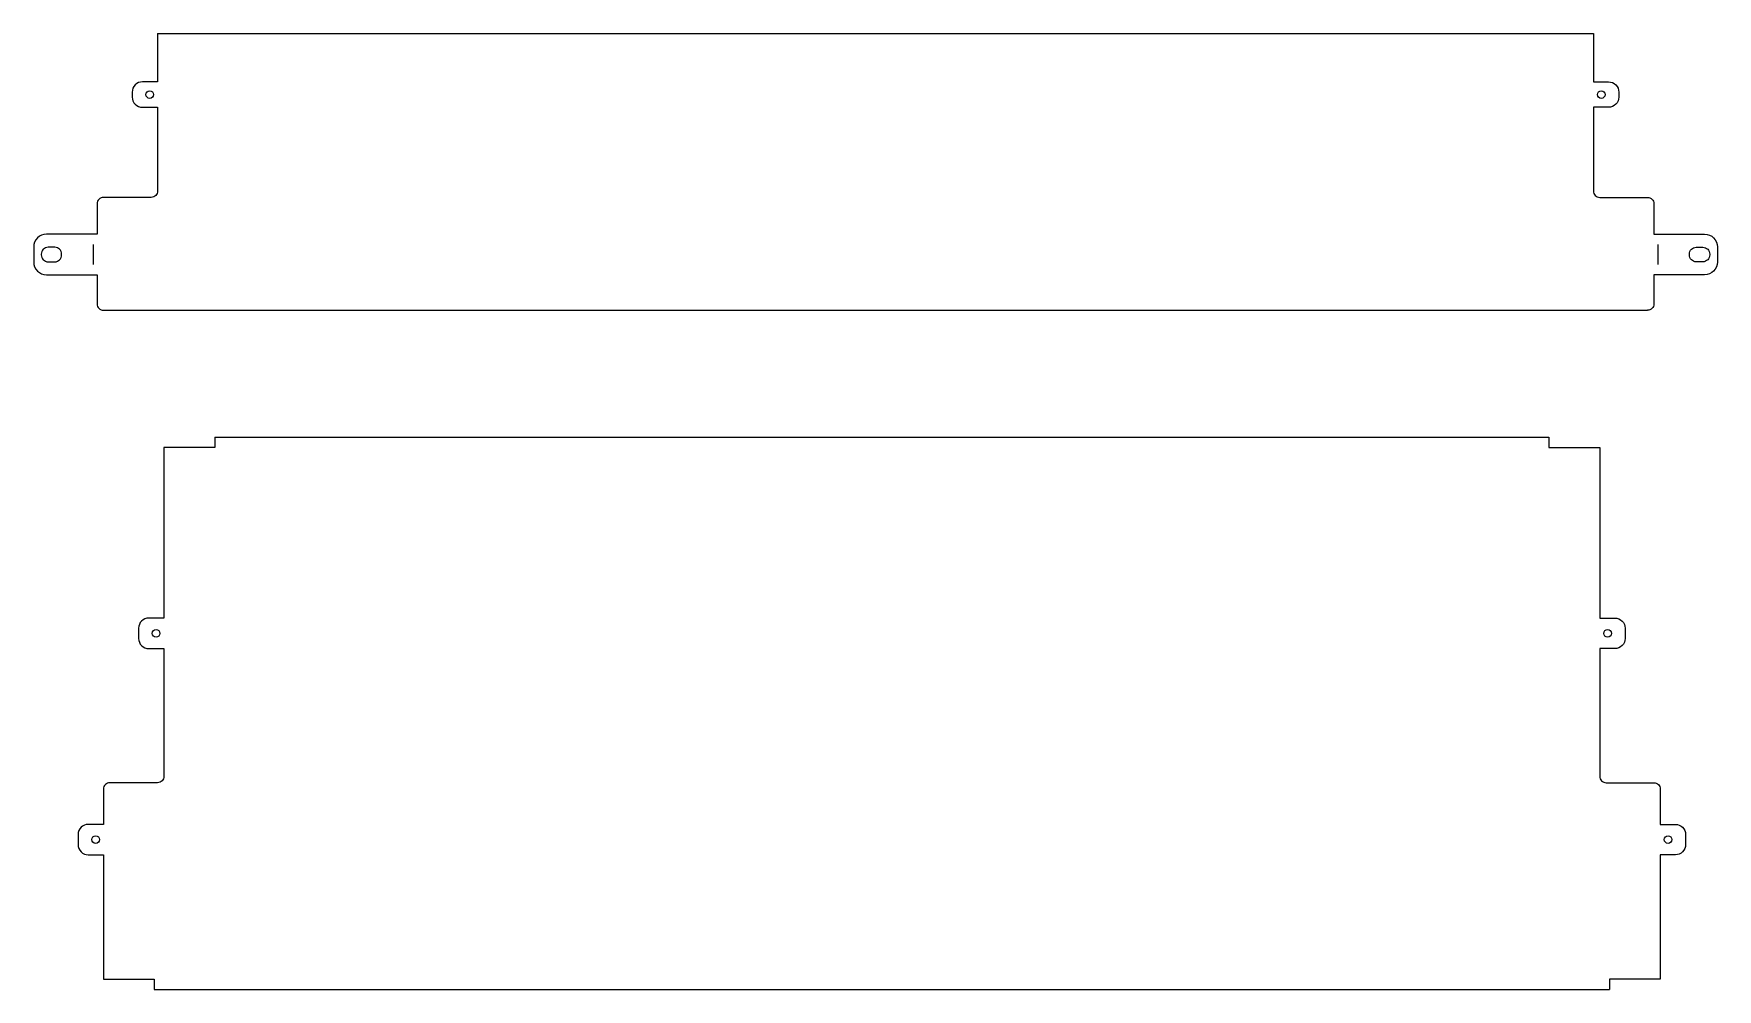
# Model space of a CAD drawing. Header units: millimetres. Extents: x -925 to 3059, y -1469 to 1737.
# Drawn here: x 1040 to 1703, y 41 to 417 of the extents above; entities that cross this region are included whole.
import ezdxf

# ---------------------------------------------------------------- set-up
doc = ezdxf.new("R2010")
doc.units = ezdxf.units.MM

msp = doc.modelspace()

# ---------------------------------------------------------------- linework, layer by layer
at = {"color": 7, "true_color": 0xffffff}
for p, q in [((1088.85, 417.34), (1654.25, 417.34)), ((1067.55, 308.34), (1675.55, 308.34)), ((1111.35, 258.34), (1636.75, 258.34)), ((1087.55, 40.84), (1660.55, 40.84))]:
    msp.add_line(p, q, dxfattribs=at)
for points in [[(1088.85, 417.34), (1088.85, 398.34)], [(1654.25, 417.34), (1654.25, 398.34)], [(1088.85, 398.34), (1082.85, 398.34)], [(1654.25, 398.34), (1660.25, 398.34)], [(1078.85, 394.34), (1078.85, 392.34)], [(1664.25, 394.34), (1664.25, 392.34)], [(1082.85, 388.34), (1088.85, 388.34)], [(1088.85, 388.34), (1088.85, 355.34)], [(1654.25, 388.34), (1654.25, 355.34)], [(1660.25, 388.34), (1654.25, 388.34)], [(1086.35, 352.84), (1067.55, 352.84)], [(1656.75, 352.84), (1675.55, 352.84)], [(1065.05, 350.34), (1065.05, 338.34)], [(1678.05, 350.34), (1678.05, 338.34)], [(1065.05, 338.34), (1045.05, 338.34)], [(1678.05, 338.34), (1698.05, 338.34)], [(1040.05, 333.34), (1040.05, 327.34)], [(1063.45, 334.34), (1063.45, 326.34)], [(1679.65, 334.34), (1679.65, 326.34)], [(1703.05, 333.34), (1703.05, 327.34)], [(1045.05, 322.34), (1065.05, 322.34)], [(1065.05, 322.34), (1065.05, 310.84)], [(1678.05, 322.34), (1678.05, 310.84)], [(1698.05, 322.34), (1678.05, 322.34)], [(1091.35, 254.34), (1091.35, 187.09)], [(1111.35, 254.34), (1091.35, 254.34)], [(1111.35, 258.34), (1111.35, 254.34)], [(1636.75, 258.34), (1636.75, 254.34)], [(1636.75, 254.34), (1656.75, 254.34)], [(1656.75, 254.34), (1656.75, 187.09)], [(1091.35, 187.09), (1085.35, 187.09)], [(1656.75, 187.09), (1662.75, 187.09)], [(1081.35, 183.09), (1081.35, 179.09)], [(1666.75, 183.09), (1666.75, 179.09)], [(1085.35, 175.09), (1091.35, 175.09)], [(1091.35, 175.09), (1091.35, 124.74)], [(1656.75, 175.09), (1656.75, 124.74)], [(1662.75, 175.09), (1656.75, 175.09)], [(1067.55, 119.74), (1067.55, 105.84)], [(1088.85, 122.24), (1070.05, 122.24)], [(1659.25, 122.24), (1678.05, 122.24)], [(1680.55, 119.74), (1680.55, 105.84)], [(1057.55, 101.84), (1057.55, 97.84)], [(1067.55, 105.84), (1061.55, 105.84)], [(1680.55, 105.84), (1686.55, 105.84)], [(1690.55, 101.84), (1690.55, 97.84)], [(1061.55, 93.84), (1067.55, 93.84)], [(1067.55, 93.84), (1067.55, 44.84)], [(1680.55, 93.84), (1680.55, 44.84)], [(1686.55, 93.84), (1680.55, 93.84)], [(1067.55, 44.84), (1087.55, 44.84)], [(1087.55, 44.84), (1087.55, 40.84)], [(1660.55, 44.84), (1660.55, 40.84)], [(1680.55, 44.84), (1660.55, 44.84)]]:
    msp.add_lwpolyline(points, dxfattribs=at)
for points in [[(1082.85, 398.34, 0.414214), (1078.85, 394.34)], [(1660.25, 398.34, -0.414214), (1664.25, 394.34)], [(1078.85, 392.34, 0.414214), (1082.85, 388.34)], [(1664.25, 392.34, -0.414214), (1660.25, 388.34)], [(1067.55, 352.84, 0.414214), (1065.05, 350.34)], [(1088.85, 355.34, -0.414214), (1086.35, 352.84)], [(1654.25, 355.34, 0.414214), (1656.75, 352.84)], [(1675.55, 352.84, -0.414214), (1678.05, 350.34)], [(1045.05, 338.34, 0.414214), (1040.05, 333.34)], [(1698.05, 338.34, -0.414214), (1703.05, 333.34)], [(1045.75, 327.46), (1048.35, 327.46, 0.414214), (1051.05, 330.16), (1051.05, 330.51, 0.414214), (1048.35, 333.21), (1045.75, 333.21, 0.414214), (1043.05, 330.51), (1043.05, 330.16, 0.414214), (1045.75, 327.46)], [(1697.35, 327.46), (1694.75, 327.46, -0.414214), (1692.05, 330.16), (1692.05, 330.51, -0.414214), (1694.75, 333.21), (1697.35, 333.21, -0.414214), (1700.05, 330.51), (1700.05, 330.16, -0.414214), (1697.35, 327.46)], [(1040.05, 327.34, 0.414214), (1045.05, 322.34)], [(1703.05, 327.34, -0.414214), (1698.05, 322.34)], [(1065.05, 310.84, 0.414214), (1067.55, 308.34)], [(1678.05, 310.84, -0.414214), (1675.55, 308.34)], [(1085.35, 187.09, 0.414214), (1081.35, 183.09)], [(1662.75, 187.09, -0.414214), (1666.75, 183.09)], [(1081.35, 179.09, 0.414214), (1085.35, 175.09)], [(1666.75, 179.09, -0.414214), (1662.75, 175.09)], [(1070.05, 122.24, 0.414214), (1067.55, 119.74)], [(1091.35, 124.74, -0.414214), (1088.85, 122.24)], [(1656.75, 124.74, 0.414214), (1659.25, 122.24)], [(1678.05, 122.24, -0.414214), (1680.55, 119.74)], [(1061.55, 105.84, 0.414214), (1057.55, 101.84)], [(1686.55, 105.84, -0.414214), (1690.55, 101.84)], [(1057.55, 97.84, 0.414214), (1061.55, 93.84)], [(1690.55, 97.84, -0.414214), (1686.55, 93.84)]]:
    msp.add_lwpolyline(points, format="xyb", dxfattribs=at)
for centre in [(1085.75, 393.34), (1657.35, 393.34), (1088.25, 181.09), (1659.85, 181.09), (1064.45, 99.84), (1683.65, 99.84)]:
    msp.add_circle(centre, 1.5, dxfattribs=at)

doc.saveas('drawing.dxf')
